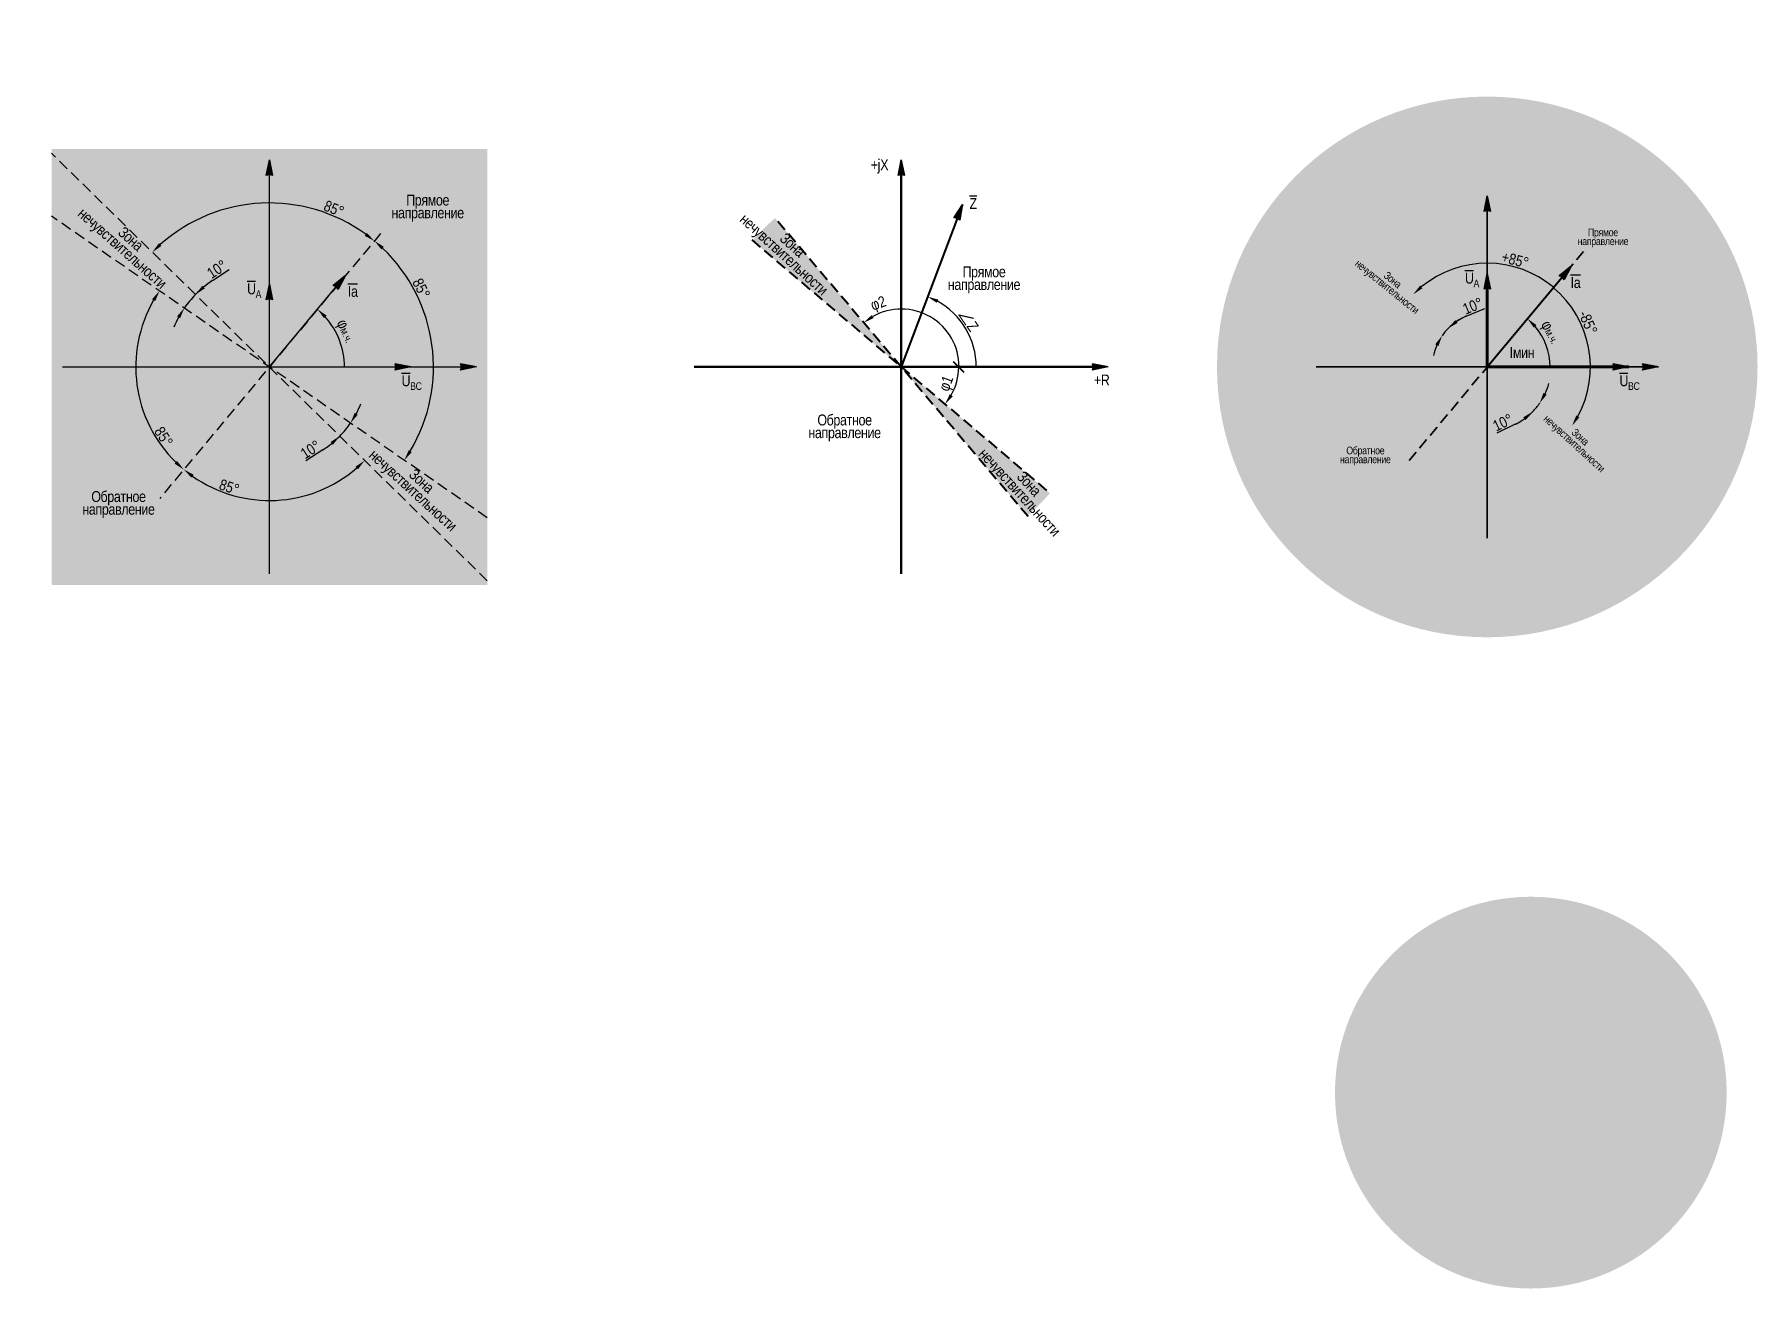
# Model space of a CAD drawing. Header units: millimetres. Extents: x -60 to 2976, y -423 to 657.
# Drawn here: x 1142 to 1933, y -423 to 153 of the extents above; entities that cross this region are included whole.
import ezdxf

# ---------------------------------------------------------------- set-up
doc = ezdxf.new("R2010")
doc.units = ezdxf.units.MM
doc.linetypes.add('штриховая2', pattern=[0.375, 0.25, -0.125])
doc.layers.add('TEXT', color=7, linetype='Continuous', lineweight=25)
doc.styles.add('2.5_Gost_RD', font='ARIALN.TTF', dxfattribs={"height": 2.5})
doc.styles.add('3.5_Gost_RD', font='ARIALN.TTF', dxfattribs={"height": 3.5})
doc.styles.add('5.0_Gost_RD', font='ARIALN.TTF', dxfattribs={"height": 5})
doc.dimstyles.new('Gost_RD_1-1000', dxfattribs={"dimtxt": 2.5, "dimasz": 2.5, "dimexe": 1.25, "dimexo": 0, "dimtad": 1, "dimdec": 0, "dimlfac": 1000, "dimtxsty": '2.5_Gost_RD', "dimblk": 'OBLIQUE', "dimcen": 2.5, "dimadec": 0, "dimazin": 0, "dimtfac": 1, "dimtdec": 0, "dimtmove": 0, "dimatfit": 3, "dimfxl": 1, "dimarcsym": 0})

msp = doc.modelspace()

# ---------------------------------------------------------------- texts
at = {"layer": 'TEXT', "color": 0, "ltscale": 100, "width": 28, "attachment_point": 5}
for s, insert, char_height, style in [('\\pxsm0.7;{\\T0.95;\\C256;+jX}', (1530, 92), 5, '5.0_Gost_RD'), ('\\pxsm0.7;{\\T0.95;\\C256;Прямое направление}', (1322.6453, 72.8981), 5, '5.0_Gost_RD'), ('\\pxsm0.7;{\\T0.95;\\O\\C256;Z}', (1573, 75), 5, '5.0_Gost_RD'), ('\\pxsm0.7;{\\T0.95;\\C256;Прямое направление}', (1862.1018, 59.1805), 3.5, '3.5_Gost_RD'), ('\\pxsm0.7;{\\T0.95;\\C256;Прямое направление}', (1578, 40), 5, '5.0_Gost_RD'), ('\\A1;\\pxsm0.7;{\\T0.95;\\O\\C256;U\\H0.7x;\\o\\S^ A;}', (1802, 39.9127), 5, '5.0_Gost_RD'), ('\\pxsm0.7;{\\T0.95;\\O\\C256;Ia}', (1849.5049, 38.6784), 5, '5.0_Gost_RD'), ('\\A1;\\pxsm0.7;{\\T0.95;\\O\\C256;U\\H0.7x;\\o\\S^ A;}', (1243, 35), 5, '5.0_Gost_RD'), ('\\pxsm0.7;{\\T0.95;\\O\\C256;Ia}', (1288.2406, 34.6452), 5, '5.0_Gost_RD'), ('\\A1;\\pxsm0.7;{\\T0.95;\\C256;Iмин}', (1824.9151, 6.5792), 5, '5.0_Gost_RD'), ('\\A1;\\pxsm0.7;{\\T0.95;\\O\\C256;U\\H0.7x;\\o\\S^ BC;}', (1315.2814, -7.1904), 5, '5.0_Gost_RD'), ('\\pxsm0.7;{\\T0.95;\\C256;+R}', (1632, -6), 5, '5.0_Gost_RD'), ('\\A1;\\pxsm0.7;{\\T0.95;\\O\\C256;U\\H0.7x;\\o\\S^ BC;}', (1874.2814, -7.1904), 5, '5.0_Gost_RD'), ('\\pxsm0.7;{\\T0.95;\\C256;Обратное направление}', (1514, -28), 5, '5.0_Gost_RD'), ('\\pxsm0.7;{\\T0.95;\\C256;Обратное направление}', (1753.0426, -40.9022), 3.5, '3.5_Gost_RD'), ('\\pxsm0.7;{\\T0.95;\\C256;Обратное направление}', (1180.7266, -63.1386), 5, '5.0_Gost_RD')]:
    msp.add_mtext(s, dxfattribs=dict(at, insert=insert, char_height=char_height, style=style))
for insert, char_height, rotation, style in [((1183.9568, 56.1024), 5, 318.3699642, '5.0_Gost_RD'), ((1487.6347, 53.2879), 5, 317.835684, '5.0_Gost_RD'), ((1764, 38), 3.5, 321.0048535, '3.5_Gost_RD'), ((1850, -34), 3.5, 317.5854015, '3.5_Gost_RD'), ((1317.3978, -54.9621), 5, 317.5854015, '5.0_Gost_RD'), ((1596, -56), 5, 312.4807813, '5.0_Gost_RD')]:
    msp.add_mtext('\\pxsm0.7;{\\T0.95;\\C256;Зона нечувствительности}', dxfattribs=dict(at, insert=insert, char_height=char_height, rotation=rotation, style=style))

# ---------------------------------------------------------------- blocks, each defined once
blk = doc.blocks.new('*D50')
at = {"color": 0, "lineweight": -2, "ltscale": 100, "transparency": 16777216}
blk.add_arc((1250, 0), 34.45, 0, 41.84659, dxfattribs=at)
at = {"color": 0, "ltscale": 100, "transparency": 16777216}
blk.add_solid([(1275.09, 22.39), (1276.25, 23.59), (1272.07, 26.46)], dxfattribs=at)
at = {"layer": 'Defpoints', "color": 0, "ltscale": 100, "transparency": 16777216}
for p in [(1301.07, 61.23), (1283, 9.91), (1155, 0), (1340, 0), (1199.66, -60.35)]:
    blk.add_point(p, dxfattribs=at)
at = {"color": 0, "ltscale": 100, "transparency": 16777216, "insert": (1284.66, 16.23), "char_height": 5, "width": 3.3117, "attachment_point": 5, "rotation": 295.08431, "style": '5.0_Gost_RD'}
blk.add_mtext('φ{\\H0.7x;\\S^ м.ч.;}', dxfattribs=at)
blk = doc.blocks.new('_None')
blk = doc.blocks.new('*D51')
at = {"color": 0, "lineweight": -2, "ltscale": 100, "transparency": 16777216}
blk.add_arc((1250, 0), 75.24, 53.97675, 131.74164, dxfattribs=at)
at = {"color": 0, "ltscale": 100, "transparency": 16777216}
for points in [[(1200.48, 55.54), (1199.33, 56.75), (1196.29, 52.69)], [(1294.76, 61.51), (1293.74, 60.2), (1298.19, 57.78)]]:
    blk.add_solid(points, dxfattribs=at)
at = {"layer": 'Defpoints', "color": 0, "ltscale": 100, "transparency": 16777216}
for p in [(1146.87, 101.17), (1227.89, 71.92), (1301.07, 61.23), (1199.66, -60.35), (1361.86, -109.74)]:
    blk.add_point(p, dxfattribs=at)
at = {"color": 0, "ltscale": 100, "transparency": 16777216, "insert": (1279.65, 72.6), "char_height": 5, "attachment_point": 5, "rotation": 337.78385, "style": '5.0_Gost_RD'}
blk.add_mtext('85°', dxfattribs=at)
blk = doc.blocks.new('*D52')
at = {"color": 0, "lineweight": -2, "ltscale": 100, "transparency": 16777216}
blk.add_arc((1250, 0), 75.31, 329.13346, 46.36419, dxfattribs=at)
at = {"color": 0, "ltscale": 100, "transparency": 16777216}
for points in [[(1301.42, 53.89), (1302.53, 55.13), (1298.24, 57.84)], [(1315.35, -39.09), (1313.95, -38.19), (1311.94, -42.84)]]:
    blk.add_solid(points, dxfattribs=at)
at = {"layer": 'Defpoints', "color": 0, "ltscale": 100, "transparency": 16777216}
for p in [(1142.17, 74.58), (1301.07, 61.23), (1324.85, -8.38), (1199.66, -60.35), (1357.83, -74.58)]:
    blk.add_point(p, dxfattribs=at)
at = {"color": 0, "ltscale": 100, "transparency": 16777216, "insert": (1319.73, 36.04), "char_height": 5, "attachment_point": 5, "rotation": 297.32911, "style": '5.0_Gost_RD'}
blk.add_mtext('85°', dxfattribs=at)
blk = doc.blocks.new('*D53')
at = {"color": 0, "lineweight": -2, "ltscale": 100, "transparency": 16777216}
blk.add_line((1274.57, -38.03), (1266.73, -43.1), dxfattribs=at)
for start, end in [(331.65941, 337.98981), (315.54975, 325.32901), (302.86953, 315.54975), (302.88896, 309.21936)]:
    blk.add_arc((1250, 0), 45.28, start, end, dxfattribs=at)
at = {"color": 0, "ltscale": 100, "transparency": 16777216}
for points in [[(1290.56, -21.93), (1289.14, -21.06), (1287.24, -25.76)], [(1278.07, -34.46), (1279.19, -35.69), (1282.32, -31.71)]]:
    blk.add_solid(points, dxfattribs=at)
at = {"layer": 'Defpoints', "color": 0, "ltscale": 100, "transparency": 16777216}
for p in [(1146.87, 101.17), (1150, 69.17), (1285.71, -27.83), (1350, -69.17), (1361.86, -109.74)]:
    blk.add_point(p, dxfattribs=at)
at = {"color": 0, "ltscale": 100, "transparency": 16777216, "insert": (1268.93, -37.89), "char_height": 5, "attachment_point": 5, "rotation": 32.86953, "style": '5.0_Gost_RD'}
blk.add_mtext('10°', dxfattribs=at)
blk = doc.blocks.new('*D54')
at = {"color": 0, "lineweight": -2, "ltscale": 100, "transparency": 16777216}
blk.add_line((1223.82, 39.62), (1231.61, 44.76), dxfattribs=at)
for start, end in [(123.46167, 135.54975), (123.4785, 129.51413), (135.54975, 145.32901), (151.36464, 157.40027)]:
    blk.add_arc((1250, 0), 47.49, start, end, dxfattribs=at)
at = {"color": 0, "ltscale": 100, "transparency": 16777216}
for points in [[(1220.35, 36.02), (1219.22, 37.25), (1216.1, 33.25)], [(1207.61, 23.19), (1209.03, 22.32), (1210.95, 27.01)]]:
    blk.add_solid(points, dxfattribs=at)
at = {"layer": 'Defpoints', "color": 0, "ltscale": 100, "transparency": 16777216}
for p in [(1146.87, 101.17), (1150, 69.17), (1212.54, 29.19), (1350, -69.17), (1361.86, -109.74)]:
    blk.add_point(p, dxfattribs=at)
at = {"color": 0, "ltscale": 100, "transparency": 16777216, "insert": (1225.96, 44.84), "char_height": 5, "attachment_point": 5, "rotation": 33.46167, "style": '5.0_Gost_RD'}
blk.add_mtext('10°', dxfattribs=at)
blk = doc.blocks.new('*D55')
at = {"color": 0, "lineweight": -2, "ltscale": 100, "transparency": 16777216}
blk.add_arc((1250, 0), 61.33, 150.00133, 225.49631, dxfattribs=at)
at = {"color": 0, "ltscale": 100, "transparency": 16777216}
for points in [[(1196.18, 31.11), (1197.59, 30.22), (1199.56, 34.89)], [(1207.57, -43.12), (1206.45, -44.36), (1210.72, -47.1)]]:
    blk.add_solid(points, dxfattribs=at)
at = {"layer": 'Defpoints', "color": 0, "ltscale": 100, "transparency": 16777216}
for p in [(1142.17, 74.58), (1301.07, 61.23), (1189.05, 6.83), (1199.66, -60.35), (1357.83, -74.58)]:
    blk.add_point(p, dxfattribs=at)
at = {"color": 0, "ltscale": 100, "transparency": 16777216, "insert": (1201.46, -32.03), "char_height": 5, "attachment_point": 5, "rotation": 303.42234, "style": '5.0_Gost_RD'}
blk.add_mtext('85°', dxfattribs=at)
blk = doc.blocks.new('*D56')
at = {"color": 0, "lineweight": -2, "ltscale": 100, "transparency": 16777216}
blk.add_arc((1250, 0), 61.29, 234.84389, 310.87449, dxfattribs=at)
at = {"color": 0, "ltscale": 100, "transparency": 16777216}
for points in [[(1214.2, -50.77), (1215.21, -49.45), (1210.74, -47.07)], [(1289.54, -45.74), (1290.68, -46.95), (1293.75, -42.92)]]:
    blk.add_solid(points, dxfattribs=at)
at = {"layer": 'Defpoints', "color": 0, "ltscale": 100, "transparency": 16777216}
for p in [(1146.87, 101.17), (1301.07, 61.23), (1199.66, -60.35), (1268.01, -58.59), (1361.86, -109.74)]:
    blk.add_point(p, dxfattribs=at)
at = {"color": 0, "ltscale": 100, "transparency": 16777216, "insert": (1231.62, -55.13), "char_height": 5, "attachment_point": 5, "rotation": 341.56125, "style": '5.0_Gost_RD'}
blk.add_mtext('85°', dxfattribs=at)
blk = doc.blocks.new('*D57')
at = {"color": 0, "lineweight": -2, "ltscale": 100, "transparency": 16777216}
blk.add_arc((1540, 0), 34.45, 0, 61.03781, dxfattribs=at)
at = {"color": 0, "ltscale": 100, "transparency": 16777216}
blk.add_solid([(1556.33, 29.39), (1557.03, 30.9), (1552.15, 32.24)], dxfattribs=at)
at = {"layer": 'Defpoints', "color": 0, "ltscale": 100, "transparency": 16777216}
for p in [(1568.11, 74.62), (1571.69, 13.53), (1540, 0), (1630, 0), (1445, 0)]:
    blk.add_point(p, dxfattribs=at)
at = {"color": 0, "ltscale": 100, "transparency": 16777216, "insert": (1570.91, 21.39), "char_height": 5, "attachment_point": 5, "rotation": 304.67993, "style": '5.0_Gost_RD'}
blk.add_mtext('{\\fISOCPEUR|b0|i0|c0|p34;∠}Z', dxfattribs=at)
blk = doc.blocks.new('_ArchTick')
at = {"color": 0, "linetype": 'ByBlock', "const_width": 0.15}
blk.add_lwpolyline([(-0.5, -0.5), (0.5, 0.5)], dxfattribs=at)
blk = doc.blocks.new('*D58')
at = {"color": 0, "lineweight": -2, "ltscale": 100, "transparency": 16777216}
blk.add_arc((1540, 0), 26.4, 330.53258, 0, dxfattribs=at)
at = {"color": 0, "ltscale": 100, "transparency": 16777216}
blk.add_solid([(1563.67, -13.46), (1562.3, -12.51), (1560.12, -17.09)], dxfattribs=at)
at = {"layer": 'Defpoints', "color": 0, "ltscale": 100, "transparency": 16777216}
for p in [(1471.4, 58.25), (1445, 0), (1630, 0), (1563.55, -11.94), (1608.6, -58.25)]:
    blk.add_point(p, dxfattribs=at)
at = {"color": 0, "lineweight": -2, "ltscale": 100, "transparency": 16777216, "xscale": 5, "yscale": 5, "zscale": 5, "rotation": 90}
blk.add_blockref('_ArchTick', (1566.4, 0), dxfattribs=at)
at = {"color": 0, "ltscale": 100, "transparency": 16777216, "insert": (1561.19, -7.78), "char_height": 5, "attachment_point": 5, "rotation": 69.83257, "style": '5.0_Gost_RD'}
blk.add_mtext('φ1', dxfattribs=at)
blk = doc.blocks.new('*D59')
at = {"color": 0, "lineweight": -2, "ltscale": 100, "transparency": 16777216}
blk.add_arc((1540, 0), 26.57, 360, 119.49667, dxfattribs=at)
at = {"color": 0, "ltscale": 100, "transparency": 16777216}
blk.add_solid([(1527.39, 22.44), (1526.44, 23.81), (1522.82, 20.27)], dxfattribs=at)
at = {"layer": 'Defpoints', "color": 0, "ltscale": 100, "transparency": 16777216}
for p in [(1410.64, 152.56), (1559.3, 18.27), (1342, 0), (1630, 0), (1649.55, -129.2)]:
    blk.add_point(p, dxfattribs=at)
at = {"color": 0, "ltscale": 100, "transparency": 16777216, "insert": (1529.7, 28.6), "char_height": 5, "attachment_point": 5, "rotation": 19.79888, "style": '5.0_Gost_RD'}
blk.add_mtext('φ2', dxfattribs=at)
blk = doc.blocks.new('*D60')
at = {"color": 0, "lineweight": -2, "ltscale": 100, "transparency": 16777216}
blk.add_arc((1809, 0), 28.82, 0, 40.21672, dxfattribs=at)
at = {"color": 0, "ltscale": 100, "transparency": 16777216}
blk.add_solid([(1830.42, 18.02), (1831.6, 19.2), (1827.46, 22.13)], dxfattribs=at)
at = {"layer": 'Defpoints', "color": 0, "ltscale": 100, "transparency": 16777216}
for p in [(1853.23, 53.03), (1836.6, 8.29), (1714, 0), (1899, 0), (1771.63, -44.81)]:
    blk.add_point(p, dxfattribs=at)
at = {"color": 0, "lineweight": 50, "ltscale": 100, "transparency": 16777216, "insert": (1837.64, 15.67), "char_height": 5, "width": 3.3117, "attachment_point": 5, "rotation": 298.68059, "style": '5.0_Gost_RD'}
blk.add_mtext('φ{\\H0.7x;\\S^ м.ч.;}', dxfattribs=at)
blk = doc.blocks.new('*D61')
at = {"color": 0, "lineweight": -2, "ltscale": 100, "transparency": 16777216}
blk.add_arc((1809, 0), 47.58, 50.16863, 129.52598, dxfattribs=at)
at = {"color": 0, "ltscale": 100, "transparency": 16777216}
blk.add_solid([(1779.28, 36.09), (1778.16, 37.31), (1775.03, 33.32)], dxfattribs=at)
at = {"layer": 'Defpoints', "color": 0, "ltscale": 100, "transparency": 16777216}
for p in [(1709, 98.1), (1853.23, 53.03), (1795.02, 45.48), (1771.63, -44.81), (1909, -98.1)]:
    blk.add_point(p, dxfattribs=at)
at = {"color": 0, "ltscale": 100, "transparency": 16777216, "insert": (1821.83, 49.11), "char_height": 5, "attachment_point": 5, "rotation": 345.35706, "style": '5.0_Gost_RD'}
blk.add_mtext('+85°', dxfattribs=at)
blk = doc.blocks.new('*D62')
at = {"color": 0, "lineweight": -2, "ltscale": 100, "transparency": 16777216}
blk.add_arc((1809, 0), 47.37, 331.38011, 50.16863, dxfattribs=at)
at = {"color": 0, "ltscale": 100, "transparency": 16777216}
blk.add_solid([(1851.29, -23.13), (1849.87, -22.25), (1847.95, -26.94)], dxfattribs=at)
at = {"layer": 'Defpoints', "color": 0, "ltscale": 100, "transparency": 16777216}
for p in [(1709, 69.17), (1853.23, 53.03), (1856.07, -5.27), (1771.63, -44.81), (1909, -69.17)]:
    blk.add_point(p, dxfattribs=at)
at = {"color": 0, "ltscale": 100, "transparency": 16777216, "insert": (1855.25, 20.38), "char_height": 5, "attachment_point": 5, "rotation": 293.78347, "style": '5.0_Gost_RD'}
blk.add_mtext('-85°', dxfattribs=at)
blk = doc.blocks.new('*D63')
at = {"color": 0, "lineweight": -2, "ltscale": 100, "transparency": 16777216}
blk.add_line((1821.77, -26.33), (1813.37, -30.4), dxfattribs=at)
for start, end in [(335.13252, 344.93603), (295.87005, 315.54975), (315.54975, 325.32901), (295.94274, 305.74625)]:
    blk.add_arc((1809, 0), 29.26, start, end, dxfattribs=at)
at = {"color": 0, "ltscale": 100, "transparency": 16777216}
for points in [[(1836.27, -12.72), (1834.82, -11.89), (1833.06, -16.64)], [(1825.55, -23.11), (1826.64, -24.38), (1829.89, -20.49)]]:
    blk.add_solid(points, dxfattribs=at)
at = {"layer": 'Defpoints', "color": 0, "ltscale": 100, "transparency": 16777216}
for p in [(1709, 98.1), (1709, 69.17), (1832.08, -17.98), (1909, -69.17), (1909, -98.1)]:
    blk.add_point(p, dxfattribs=at)
at = {"color": 0, "ltscale": 100, "transparency": 16777216, "insert": (1816.18, -25.5), "char_height": 5, "attachment_point": 5, "rotation": 25.87005, "style": '5.0_Gost_RD'}
blk.add_mtext('10°', dxfattribs=at)
blk = doc.blocks.new('*D64')
at = {"color": 0, "lineweight": -2, "ltscale": 100, "transparency": 16777216}
blk.add_line((1799.29, 23.26), (1807.9, 26.85), dxfattribs=at)
for start, end in [(135.54975, 145.32901), (112.66457, 135.54975), (112.77895, 124.16435), (156.71442, 168.09982)]:
    blk.add_arc((1809, 0), 25.2, start, end, dxfattribs=at)
at = {"color": 0, "ltscale": 100, "transparency": 16777216}
for points in [[(1795.38, 20.21), (1794.31, 21.49), (1791.01, 17.65)], [(1785.12, 10.37), (1786.58, 9.56), (1788.27, 14.34)]]:
    blk.add_solid(points, dxfattribs=at)
at = {"layer": 'Defpoints', "color": 0, "ltscale": 100, "transparency": 16777216}
for p in [(1709, 98.1), (1709, 69.17), (1789.12, 15.49), (1909, -69.17), (1909, -98.1)]:
    blk.add_point(p, dxfattribs=at)
at = {"color": 0, "ltscale": 100, "transparency": 16777216, "insert": (1802.37, 27.99), "char_height": 5, "attachment_point": 5, "rotation": 22.66457, "style": '5.0_Gost_RD'}
blk.add_mtext('10°', dxfattribs=at)

# ---------------------------------------------------------------- dimensions: what is measured, and where the dimension line sits
at = {"ltscale": 100}
for base, line1, line2, text, override, picture, middle in [((1559.2955, 18.267), ((1649.5502, -129.2027), (1410.644, 152.5614)), ((1342, 0), (1630, 0)), 'φ2', {"dimscale": 0, "dimtxt": 5, "dimasz": 5, "dimtxsty": '5.0_Gost_RD', "dimblk1": 'None', "dimsah": 1}, '*D59', (1531, 25)), ((1795.018, 45.4792), ((1909, -98.0992), (1709, 98.0992)), ((1853.2306, 53.0282), (1771.6281, -44.8053)), '+<>', {"dimscale": 0, "dimtxt": 5, "dimasz": 5, "dimtxsty": '5.0_Gost_RD', "dimblk1": 'None', "dimsah": 1}, '*D61', (1821.028, 46.0346)), ((1856.0709, -5.2725), ((1909, -69.1684), (1709, 69.1684)), ((1853.2306, 53.0282), (1771.6281, -44.8053)), '-<>', {"dimscale": 0, "dimtxt": 5, "dimasz": 5, "dimtxsty": '5.0_Gost_RD', "dimblk2": 'None', "dimsah": 1}, '*D62', (1852.3428, 19.1015))]:
    dim = msp.add_angular_dim_2l(base=base, line1=line1, line2=line2, text=text, dimstyle='Gost_RD_1-1000', override=override, dxfattribs=at)
    dim.commit()
    dim.dimension.update_dxf_attribs({"geometry": picture, "text_midpoint": middle, "dimtype": 162})
for base, line1, line2, picture, middle in [((1227.8891, 71.9202), ((1361.8614, -109.7351), (1146.8677, 101.1719)), ((1301.072, 61.2303), (1199.6637, -60.3483)), '*D51', (1278.4493, 69.6566)), ((1268.0116, -58.5862), ((1361.8614, -109.7351), (1146.8677, 101.1719)), ((1301.072, 61.2303), (1199.6637, -60.3483)), '*D56', (1230.6138, -58.1458)), ((1324.8469, -8.3837), ((1357.8273, -74.5824), (1142.1727, 74.5824)), ((1301.072, 61.2303), (1199.6637, -60.3483)), '*D52', (1316.9086, 34.5772)), ((1189.0501, 6.8271), ((1301.072, 61.2303), (1199.6637, -60.3483)), ((1357.8273, -74.5824), (1142.1727, 74.5824)), '*D55', (1198.8111, -33.7815))]:
    dim = msp.add_angular_dim_2l(base=base, line1=line1, line2=line2, dimstyle='Gost_RD_1-1000', override={"dimscale": 0, "dimtxt": 5, "dimasz": 5, "dimtxsty": '5.0_Gost_RD', "dimsah": 1}, dxfattribs=at)
    dim.commit()
    dim.dimension.update_dxf_attribs({"geometry": picture, "text_midpoint": middle, "dimtype": 162})
for base, line1, line2, picture, middle in [((1285.7128, -27.8325), ((1361.8614, -109.7351), (1146.8677, 101.1719)), ((1350, -69.1684), (1150, 69.1684)), '*D53', (1268.9277, -37.8935)), ((1212.5447, 29.1904), ((1350, -69.1684), (1150, 69.1684)), ((1361.8614, -109.7351), (1146.8677, 101.1719)), '*D54', (1225.9592, 44.8411)), ((1832.0772, -17.985), ((1909, -98.0992), (1709, 98.0992)), ((1909, -69.1684), (1709, 69.1684)), '*D63', (1816.179, -25.5033)), ((1789.1207, 15.4927), ((1909, -69.1684), (1709, 69.1684)), ((1909, -98.0992), (1709, 98.0992)), '*D64', (1802.3715, 27.9884))]:
    dim = msp.add_angular_dim_2l(base=base, line1=line1, line2=line2, dimstyle='Gost_RD_1-1000', override={"dimscale": 0, "dimtxt": 5, "dimasz": 5, "dimtxsty": '5.0_Gost_RD', "dimsah": 1}, dxfattribs=at)
    dim.commit()
    dim.dimension.update_dxf_attribs({"geometry": picture, "text_midpoint": middle})
for base, line1, line2, text, override, picture, middle in [((1571.6872, 13.5288), ((1568.106, 74.616), (1540, 0)), ((1445, 0), (1630, 0)), '{\\fISOCPEUR|b0|i0|c0|p34;∠}Z', {"dimscale": 0, "dimtxt": 5, "dimasz": 5, "dimtxsty": '5.0_Gost_RD', "dimblk1": 'None', "dimsah": 1}, '*D57', (1570.9141, 21.3899)), ((1282.9973, 9.914), ((1301.072, 61.2303), (1199.6637, -60.3483)), ((1155, 0), (1340, 0)), 'φ{\\H0.7x;\\S^ м.ч.;}', {"dimscale": 0, "dimtxt": 5, "dimasz": 5, "dimtxsty": '5.0_Gost_RD', "dimblk1": 'None', "dimsah": 1}, '*D50', (1284.6637, 16.2261)), ((1563.5462, -11.9405), ((1471.3953, 58.2528), (1608.6047, -58.2528)), ((1445, 0), (1630, 0)), 'φ1', {"dimscale": 0, "dimtxt": 5, "dimasz": 5, "dimtxsty": '5.0_Gost_RD', "dimblk2": 'ArchTick', "dimsah": 1}, '*D58', (1561.1876, -7.7818))]:
    dim = msp.add_angular_dim_2l(base=base, line1=line1, line2=line2, text=text, dimstyle='Gost_RD_1-1000', override=override, dxfattribs=at)
    dim.commit()
    dim.dimension.update_dxf_attribs({"geometry": picture, "text_midpoint": middle})
at = {"lineweight": 50, "ltscale": 100}
dim = msp.add_angular_dim_2l(base=(1836.6036, 8.2935), line1=((1853.2306, 53.0282), (1771.6281, -44.8053)), line2=((1714, 0), (1899, 0)), text='φ{\\H0.7x;\\S^ м.ч.;}', dimstyle='Gost_RD_1-1000', override={"dimscale": 0, "dimtxt": 5, "dimasz": 5, "dimtxsty": '5.0_Gost_RD', "dimblk1": 'None', "dimsah": 1}, dxfattribs=at)
dim.commit()
dim.dimension.update_dxf_attribs({"geometry": '*D60', "text_midpoint": (1834.2863, 13.8327), "dimtype": 162})

# ---------------------------------------------------------------- hatches: boundary and pattern name
at = {"ltscale": 100, "true_color": 0xffffff}
h = msp.add_hatch(color=7, dxfattribs=at)
h.dxf.hatch_style = 1
h.paths.add_polyline_path([(1684.9415, 0, 1), (1933.0585, 0, 1)])
h.paths.add_polyline_path([(1888.7339, 0, -1), (1729.2661, 0, -1)], flags=16)
at = {"ltscale": 100, "true_color": 0xef8637, "transparency": 33554508}
h = msp.add_hatch(color=30, dxfattribs=at)
h.dxf.hatch_style = 1
h.paths.add_polyline_path([(1350, 100), (1150, 100), (1150, 98.0992), (1250, 0), (1350, -69.1684)])
at = {"ltscale": 100, "true_color": 0x908f8f, "transparency": 33554508}
h = msp.add_hatch(color=252, dxfattribs=at)
h.dxf.hatch_style = 1
h.paths.add_polyline_path([(1150, 98.0992), (1150, 69.1684), (1250, 0)])
h.paths.add_polyline_path([(1250, 0), (1350, -98.0992), (1350, -69.1684)])
at = {"ltscale": 100, "transparency": 33554687}
h = msp.add_hatch(color=256, dxfattribs=at)
h.dxf.hatch_style = 1
h.paths.add_polyline_path([(1250, 95), (1248.5578, 87.7889, -0.21922359), (1251.4422, 87.7889)])
h = msp.add_hatch(color=256, dxfattribs=at)
h.dxf.hatch_style = 1
h.paths.add_polyline_path([(1540, 95), (1538.5578, 87.7889, -0.21922359), (1541.4422, 87.7889)])
h = msp.add_hatch(color=256, dxfattribs=at)
h.set_gradient(color1=(255, 255, 255), color2=(245, 184, 137), name='SPHERICAL')
edge = h.paths.add_edge_path()
edge.add_arc((1809, 0), 81.0123, 0, 360)
h = msp.add_hatch(color=256, dxfattribs=at)
h.dxf.hatch_style = 1
h.paths.add_polyline_path([(1568.106, 74.616), (1564.2236, 68.3704, -0.21922359), (1566.9244, 67.3576)])
h = msp.add_hatch(color=256, dxfattribs=at)
h.dxf.hatch_style = 1
h.paths.add_polyline_path([(1809, 78.5251), (1807.5578, 71.314, -0.21922359), (1810.4422, 71.314)])
at = {"ltscale": 100, "true_color": 0x15498c, "transparency": 33554508}
h = msp.add_hatch(color=154, dxfattribs=at)
h.dxf.hatch_style = 1
h.paths.add_polyline_path([(1250, 0), (1150, 69.1684), (1150, -100), (1350, -100), (1350, -98.0992)])
at = {"ltscale": 100, "true_color": 0xffffff, "transparency": 33554687}
h = msp.add_hatch(color=7, dxfattribs=at)
h.paths.add_polyline_path([(1482.1199, 68.2634, 0.04091024), (1471.7775, 57.9283), (1540, 0)])
h.paths.add_polyline_path([(1540, 0), (1597.8801, -68.2634, 0.04091024), (1608.2225, -57.9283)])
at = {"ltscale": 100, "true_color": 0xffffff}
h = msp.add_hatch(color=7, dxfattribs=at)
h.dxf.hatch_style = 1
h.paths.add_polyline_path([(1741.1834, 66.5275, 0.04269599), (1730.8689, 54.042), (1809, 0)])
h.paths.add_polyline_path([(1809, 0), (1876.8166, -66.5275, 0.04269599), (1887.1311, -54.042)])
at = {"ltscale": 100, "transparency": 33554687}
h = msp.add_hatch(color=256, dxfattribs=at)
h.dxf.hatch_style = 1
h.paths.add_polyline_path([(1285.0038, 41.9661), (1279.2841, 37.3438, -0.21922359), (1281.5018, 35.4995)])
h = msp.add_hatch(color=256, dxfattribs=at)
h.dxf.hatch_style = 1
h.paths.add_polyline_path([(1809, 42.9127), (1807.5578, 35.7016, -0.21922359), (1810.4422, 35.7016)])
h = msp.add_hatch(color=256, dxfattribs=at)
h.dxf.hatch_style = 1
h.paths.add_polyline_path([(1847.7409, 46.4465), (1842.0212, 41.8242, -0.21922359), (1844.2389, 39.9799)])
h = msp.add_hatch(color=256, dxfattribs=at)
h.dxf.hatch_style = 1
h.paths.add_polyline_path([(1250, 38), (1248.5578, 30.7889, -0.21922359), (1251.4422, 30.7889)])
h = msp.add_hatch(color=256, dxfattribs=at)
h.dxf.hatch_style = 1
h.paths.add_polyline_path([(1314.9296, 0), (1307.7185, 1.4422, -0.21922359), (1307.7185, -1.4422)])
h = msp.add_hatch(color=256, dxfattribs=at)
h.dxf.hatch_style = 1
h.paths.add_polyline_path([(1345, 0), (1337.7889, 1.4422, -0.21922359), (1337.7889, -1.4422)])
h = msp.add_hatch(color=256, dxfattribs=at)
h.dxf.hatch_style = 1
h.paths.add_polyline_path([(1635, 0), (1627.7889, 1.4422, -0.21922359), (1627.7889, -1.4422)])
at = {"ltscale": 100, "true_color": 0xffffff}
h = msp.add_hatch(color=7, dxfattribs=at)
h.dxf.hatch_style = 1
edge = h.paths.add_edge_path()
edge.add_arc((1809, 0), 7.5107, 0, 360)
at = {"ltscale": 100, "transparency": 33554687}
h = msp.add_hatch(color=256, dxfattribs=at)
h.dxf.hatch_style = 1
h.paths.add_polyline_path([(1873.9296, 0), (1866.7185, 1.4422, -0.21922359), (1866.7185, -1.4422)])
h = msp.add_hatch(color=256, dxfattribs=at)
h.dxf.hatch_style = 1
h.paths.add_polyline_path([(1887.5251, 0), (1880.314, 1.4422, -0.21922359), (1880.314, -1.4422)])
h = msp.add_hatch(color=256, dxfattribs=at)
h.set_gradient(color1=(255, 255, 255), color2=(239, 134, 55), name='SPHERICAL')
h.paths.add_polyline_path([(1918.8888, -333, 1), (1739.1112, -333, 1)])

# ---------------------------------------------------------------- linework, layer by layer
at = {"linetype": 'штриховая2', "ltscale": 20}
for p, q in [((1350, -98.0992), (1150, 98.0992)), ((1350, -69.1684), (1150, 69.1684))]:
    msp.add_line(p, q, dxfattribs=at)
at = {"ltscale": 100}
for p, q in [((1250, 95), (1248.5578, 87.7889)), ((1248.5578, 87.7889), (1250, 95)), ((1250, 95), (1251.4422, 87.7889)), ((1540, 95), (1538.5578, 87.7889)), ((1538.5578, 87.7889), (1540, 95)), ((1540, 95), (1541.4422, 87.7889)), ((1250, -95), (1250, 91)), ((1568.106, 74.616), (1564.2236, 68.3704)), ((1564.2236, 68.3704), (1568.106, 74.616)), ((1568.106, 74.616), (1566.9244, 67.3576)), ((1809, 78.5251), (1807.5578, 71.314)), ((1807.5578, 71.314), (1809, 78.5251)), ((1809, 78.5251), (1810.4422, 71.314)), ((1285.0038, 41.9661), (1279.2841, 37.3438)), ((1279.2841, 37.3438), (1285.0038, 41.9661)), ((1285.0038, 41.9661), (1281.5018, 35.4995)), ((1809, 42.9127), (1807.5578, 35.7016)), ((1807.5578, 35.7016), (1809, 42.9127)), ((1809, 42.9127), (1810.4422, 35.7016)), ((1847.7409, 46.4465), (1842.0212, 41.8242)), ((1842.0212, 41.8242), (1847.7409, 46.4465)), ((1847.7409, 46.4465), (1844.2389, 39.9799)), ((1250, 38), (1248.5578, 30.7889)), ((1248.5578, 30.7889), (1250, 38)), ((1250, 38), (1251.4422, 30.7889)), ((1314.9296, 0), (1307.7185, 1.4422)), ((1307.7185, 1.4422), (1314.9296, 0)), ((1345, 0), (1337.7889, 1.4422)), ((1337.7889, 1.4422), (1345, 0)), ((1635, 0), (1627.7889, 1.4422)), ((1627.7889, 1.4422), (1635, 0)), ((1635, 0), (1627.7889, -1.4422)), ((1873.9296, 0), (1866.7185, 1.4422)), ((1866.7185, 1.4422), (1873.9296, 0)), ((1887.5251, 0), (1880.314, 1.4422)), ((1880.314, 1.4422), (1887.5251, 0)), ((1155, 0), (1340, 0)), ((1314.9296, 0), (1307.7185, -1.4422)), ((1345, 0), (1337.7889, -1.4422)), ((1873.9296, 0), (1866.7185, -1.4422)), ((1887.5251, 0), (1880.314, -1.4422))]:
    msp.add_line(p, q, dxfattribs=at)
at = {"lineweight": 50, "ltscale": 100}
for p, q in [((1540, -95), (1540, 91)), ((1445, 0), (1630, 0))]:
    msp.add_line(p, q, dxfattribs=at)
at = {"lineweight": 40, "ltscale": 100}
for p, q in [((1568.106, 74.616), (1540, 0)), ((1809, 0), (1844.0038, 41.9661))]:
    msp.add_line(p, q, dxfattribs=at)
at = {"lineweight": 35, "ltscale": 100}
for p, q in [((1809, -78.5251), (1809, 78.5251)), ((1730.4749, 0), (1887.5251, 0))]:
    msp.add_line(p, q, dxfattribs=at)
at = {"linetype": 'штриховая2', "lineweight": 40, "ltscale": 20}
for p, q in [((1598.2044, -68.6458), (1481.7956, 68.6458)), ((1471.3953, 58.2528), (1608.6047, -58.2528))]:
    msp.add_line(p, q, dxfattribs=at)
at = {"linetype": 'штриховая2', "lineweight": 25, "ltscale": 20}
msp.add_line((1301.072, 61.2303), (1199.6637, -60.3483), dxfattribs=at)
at = {"linetype": 'штриховая2', "lineweight": 35, "ltscale": 20}
msp.add_line((1853.2306, 53.0282), (1771.6281, -44.8053), dxfattribs=at)
at = {"lineweight": 30, "ltscale": 100}
for q in [(1285.0038, 41.9661), (1250, 38), (1314.9296, 0)]:
    msp.add_line((1250, 0), q, dxfattribs=at)
at = {"lineweight": 100, "ltscale": 100}
for q in [(1809, 38), (1873.9296, 0)]:
    msp.add_line((1809, 0), q, dxfattribs=at)
at = {"ltscale": 100}
for centre, start, end in [((1250, 84.6576), 65.270039, 114.729961), ((1540, 84.6576), 65.270039, 114.729961), ((1809, 68.1827), 65.270039, 114.729961), ((1564.4745, 64.9321), 44.7139938, 94.1739157), ((1841.1279, 38.4945), 25.5227731, 74.982695), ((1278.3908, 34.0141), 25.5227731, 74.982695), ((1809, 32.5703), 65.270039, 114.729961), ((1250, 27.6576), 65.270039, 114.729961), ((1304.5872, 0), 335.270039, 24.729961), ((1334.6576, 0), 335.270039, 24.729961), ((1624.6576, 0), 335.270039, 24.729961), ((1863.5872, 0), 335.270039, 24.729961), ((1877.1827, 0), 335.270039, 24.729961)]:
    msp.add_arc(centre, 3.4475, start, end, dxfattribs=at)

msp.set_redraw_order([(e.dxf.handle, doc.entitydb.next_handle()) for e in msp.query("TEXT MTEXT ATTDEF DIMENSION ARC_DIMENSION")])  # texts and dimensions are drawn at this point

doc.saveas('drawing.dxf')
